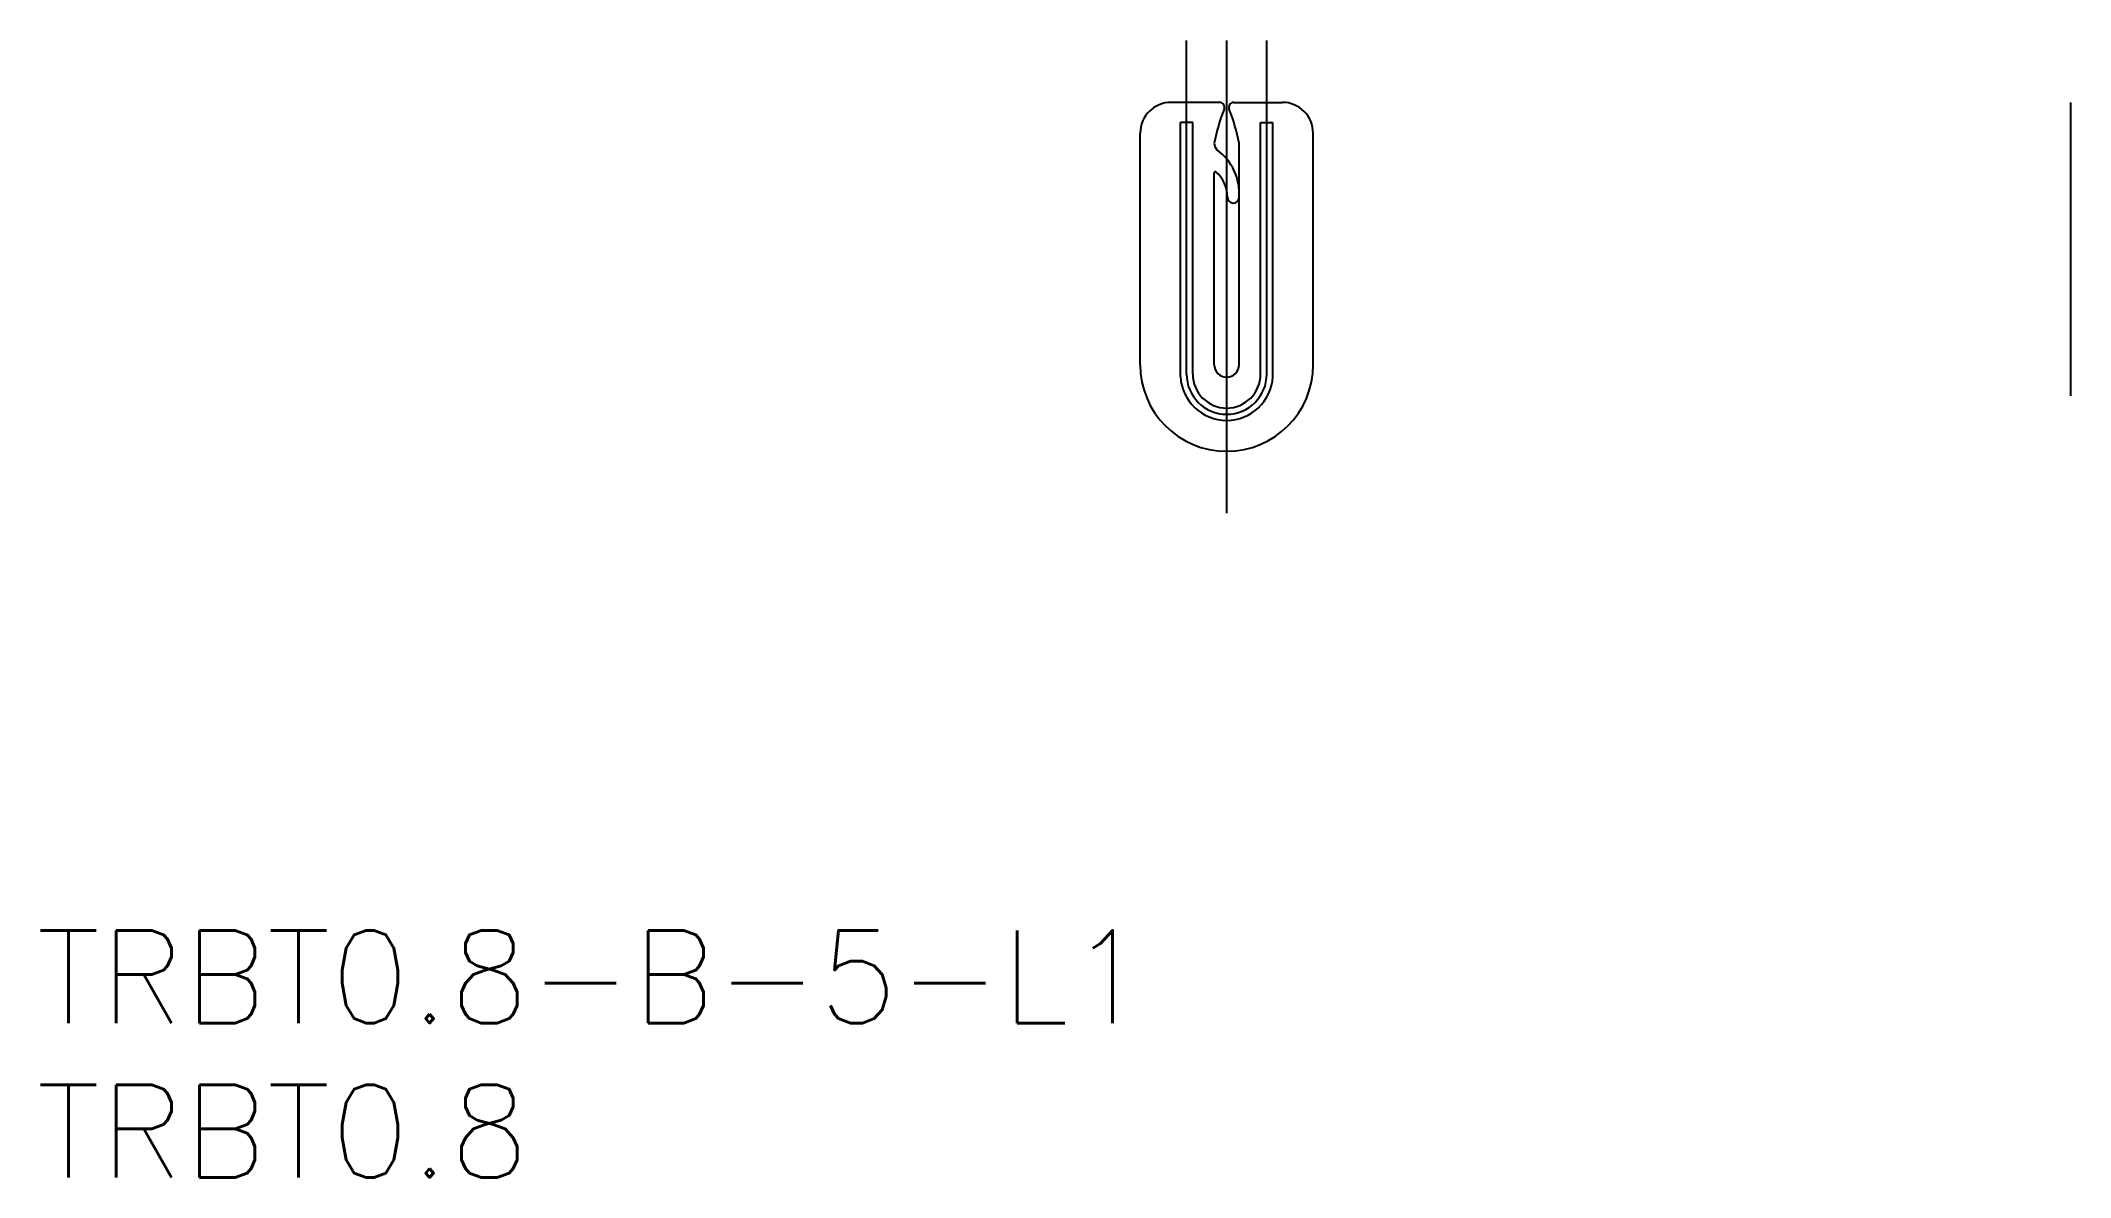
# Model space of a CAD drawing. Extents: x -38 to 1027, y -28 to 9.
# Drawn here: x -38.4 to 27.3, y -27.5 to 9.3 of the extents above; entities that cross this region are included whole.
import ezdxf

# ---------------------------------------------------------------- set-up
doc = ezdxf.new("R2010")
doc.units = 0
doc.linetypes.add('CENTER', pattern=[50.8, 31.75, -6.35, 6.35, -6.35])
doc.layers.get('0').update_dxf_attribs({"linetype": 'CONTINUOUS'})
doc.layers.add('CENTER', color=1, linetype='CENTER')
doc.styles.get("Standard").update_dxf_attribs({"font": 'txt.shx', "height": 3, "bigfont": 'bigfont.shx'})

# ---------------------------------------------------------------- blocks, each defined once
blk = doc.blocks.new('*U5')
at = {"color": 7, "linetype": 'CONTINUOUS'}
blk.add_text('TRBT0.8-B-5-L1', height=3, dxfattribs=at).set_placement((-38.539, -22.517))
blk = doc.blocks.new('*U6')
at = {"color": 7, "linetype": 'CONTINUOUS'}
blk.add_text('TRBT0.8', height=3, dxfattribs=at).set_placement((-38.539, -27.517))

msp = doc.modelspace()

# ---------------------------------------------------------------- linework, layer by layer
at = {"color": 7, "linetype": 'CONTINUOUS'}
for p, q in [((-0.222, 7.3), (-1.8, 7.3)), ((0.222, 7.3), (1.8, 7.3)), ((27.324, 7.3), (27.324, -2.2)), ((-1.1, 6.646), (-1.498, 6.646)), ((-1.498, -1.578), (-1.498, 6.646)), ((-1.1, -1.5), (-1.1, 6.646)), ((1.1, 6.646), (1.498, 6.646)), ((1.1, -1.5), (1.1, 6.646)), ((1.498, -1.578), (1.498, 6.646)), ((-2.8, -1.2), (-2.8, 6.3)), ((0.4, 5.468), (0.4, 5.98)), ((0.4, -1.2), (0.4, 5.98)), ((2.8, -1.2), (2.8, 6.3)), ((-0.4, -1.2), (-0.4, 5.029))]:
    msp.add_line(p, q, dxfattribs=at)
for centre, radius, start, end in [((-1.8, 6.3), 1, 90, 180), ((-0.235, 7.136), 0.165, 335.29715, 85.46796), ((0.235, 7.136), 0.165, 94.53204, 204.70285), ((1.8, 6.3), 1, 0, 90), ((5.168, 4.955), 5.661, 158.10482, 169.57053), ((-5.168, 4.955), 5.661, 10.42947, 21.89518), ((-0.07, 5.98), 0.33, 180, 220.71511), ((-1.341, 4.345), 1.749, 355.68601, 54.29609), ((-0.367, 5.023), 0.033, 35.66522, 180), ((-1.054, 4.23), 1.081, 359.85258, 48.68729), ((0.216, 4.227), 0.188, 179.85258, 355.68601), ((0, -1.2), 2.8, 180, 0), ((0, -1.2), 0.4, 180, 0), ((0, -1.5), 1.5, 182.98912, 357.01088), ((0, -1.5), 1.1, 180, 0)]:
    msp.add_arc(centre, radius, start, end, dxfattribs=at)
at = {"layer": 'CENTER', "color": 1, "linetype": 'CENTER'}
for p, q in [((-1.3, -1.5), (-1.3, 9.3)), ((0, -6), (0, 9.3)), ((1.3, -1.5), (1.3, 9.3))]:
    msp.add_line(p, q, dxfattribs=at)
msp.add_arc((0, -1.5), 1.3, 180, 0, dxfattribs=at)

# ---------------------------------------------------------------- block references
at = {"color": 7, "linetype": 'CONTINUOUS'}
for name in ['*U5', '*U6']:
    msp.add_blockref(name, (0, 0), dxfattribs=at)

doc.saveas('drawing.dxf')
